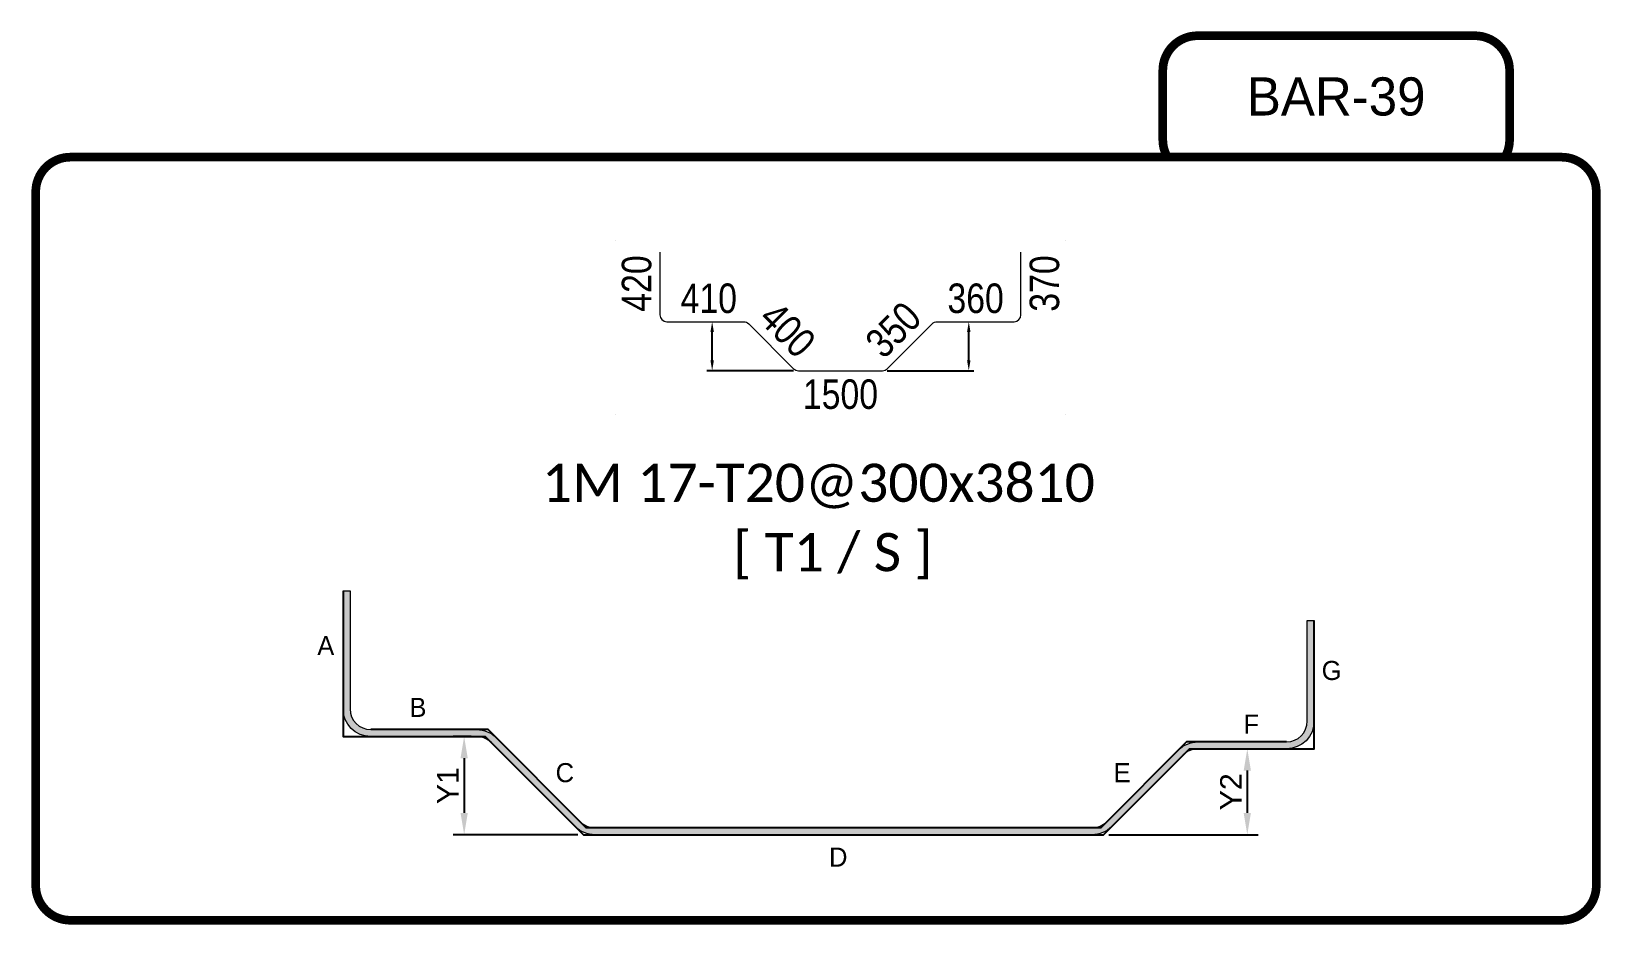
# Model space of a CAD drawing. Header units: millimetres. Extents: x -60174 to 9129, y -15592 to -3144.
# Drawn here: x -51641 to -47116, y -8092 to -5517 of the extents above; entities that cross this region are included whole.
import ezdxf
from ezdxf.enums import TextEntityAlignment as Align

# ---------------------------------------------------------------- set-up
doc = ezdxf.new("R2010")
doc.units = ezdxf.units.MM
doc.header["$LTSCALE"] = 80
doc.linetypes.add('DOT', pattern=[6.35, 0, -6.35])
for name, color, linetype, lineweight in [('S-ANNO-MARK', 2, 'Continuous', 5), ('S-RBAR-SECT', 4, 'Continuous', 9), ('S-RBAR-SECT-HTCH', 252, 'Continuous', 5), ('S-RBAR-TEXT', 3, 'Continuous', 9), ('S-REBAR-MARK', 124, 'Continuous', 9), ('S-REBAR-SHAP', 220, 'Continuous', 9)]:
    doc.layers.add(name, color=color, linetype=linetype, lineweight=lineweight)
doc.styles.add('ARIAL Narrow', font='ARIALN.TTF')
doc.styles.add('ARIAL ROUNDED', font='ARLRDBD.TTF')
doc.styles.add('CALIBRI', font='calibri.ttf')
doc.styles.get("Standard").update_dxf_attribs({"font": 'arial.ttf'})
doc.dimstyles.new('ISO-25', dxfattribs={"dimtxt": 2.5, "dimasz": 2.5, "dimexe": 1.25, "dimexo": 0.625, "dimtad": 1, "dimtxsty": 'Standard', "dimcen": 2.5, "dimadec": 0, "dimazin": 0, "dimtfac": 1, "dimtmove": 0, "dimatfit": 3, "dimfxl": 1, "dimarcsym": 0})

msp = doc.modelspace()

# ---------------------------------------------------------------- texts
at = {"layer": 'Defpoints', "style": 'ARIAL ROUNDED'}
for s, p in [('A', (-50791.98458315345, -7288.007538801398)), ('G', (-47891.69082093169, -7359.645116379016)), ('B', (-50526.34272174424, -7466.012037673358)), ('F', (-48123.13565187459, -7514.677811783354)), ('C', (-50102.71386636885, -7654.167793575111)), ('E', (-48495.66412549412, -7654.167793575111)), ('D', (-49314.22584210739, -7897.663469646021))]:
    msp.add_text(s, height=55, dxfattribs=at).set_placement(p, align=Align.MIDDLE_CENTER)
at = {"layer": 'S-ANNO-MARK', "color": 1, "style": 'ARIAL ROUNDED'}
msp.add_text('BAR-39', height=110, dxfattribs=at).set_placement((-47878.45789290445, -5704.764113513526), align=Align.MIDDLE_CENTER)

# ---------------------------------------------------------------- blocks, each defined once
blk = doc.blocks.new('*U56')
at = {"layer": 'S-RBAR-SECT-HTCH'}
h = blk.add_hatch(color=256, dxfattribs=at)
h.dxf.hatch_style = 1
edge = h.paths.add_edge_path()
edge.add_arc((716.8629150101539, 79.99999999999656), 79.99999999999652, 270.00000000000614, 315.000000000006, ccw=False)
edge.add_line((716.8629150101624, 0), (-716.8629150101624, 0))
edge.add_arc((-716.8629150101539, 79.99999999999656), 79.99999999999656, 224.9999999999939, 269.9999999999939, ccw=False)
edge.add_line((-773.4314575050812, 23.4314575050812), (-1015.269119345825, 265.2691193458131))
edge.add_arc((-1057.695526217018, 222.8427124746205), 59.99999999999994, 44.99999999999979, 89.99999999999979)
edge.add_line((-1057.695526217018, 282.8427124746204), (-1362.842712474632, 282.8427124746204))
edge.add_arc((-1362.842712474632, 362.8427124746204), 80, 180, 270, ccw=False)
edge.add_line((-1442.842712474632, 362.8427124746204), (-1442.842712474632, 702.8427124746204))
edge.add_line((-1442.842712474632, 702.8427124746204), (-1422.842712474632, 702.8427124746204))
edge.add_line((-1422.842712474632, 702.8427124746204), (-1422.842712474632, 362.8427124746204))
edge.add_arc((-1362.842712474632, 362.8427124746204), 60, 180, 270)
edge.add_line((-1362.842712474632, 302.8427124746204), (-1057.695526217003, 302.8427124746204))
edge.add_arc((-1057.695526217012, 222.8427124746249), 79.99999999999548, 44.99999999999261, 89.99999999999352, ccw=False)
edge.add_line((-1001.126983722084, 279.4112549695383), (-759.2893218813551, 37.57359312880817))
edge.add_arc((-716.8629150101616, 79.99999999999915), 59.99999999999916, 224.9999999999983, 269.9999999999992)
edge.add_line((-716.8629150101624, 20), (716.8629150101624, 20))
edge.add_arc((716.8629150101616, 79.99999999999915), 59.99999999999915, 270.0000000000007, 315.0000000000017)
edge.add_line((759.2893218813551, 37.57359312880817), (965.7716446627574, 244.0559159102104))
edge.add_arc((1022.340187157685, 187.487373415297), 79.99999999999542, 90.00000000000642, 135.0000000000073, ccw=False)
edge.add_line((1022.340187157676, 267.4873734152925), (1277.487373415305, 267.4873734152925))
edge.add_arc((1277.487373415305, 327.4873734152925), 60, 270, 360)
edge.add_line((1337.487373415305, 327.4873734152925), (1337.487373415305, 617.4873734152925))
edge.add_line((1337.487373415305, 617.4873734152925), (1357.487373415305, 617.4873734152925))
edge.add_line((1357.487373415305, 617.4873734152925), (1357.487373415305, 327.4873734152925))
edge.add_arc((1277.487373415305, 327.4873734152925), 80, -90, 0, ccw=False)
edge.add_line((1277.487373415305, 247.4873734152925), (1022.340187157691, 247.4873734152925))
edge.add_arc((1022.340187157691, 187.4873734152926), 59.99999999999991, 90.00000000000021, 135.0000000000002)
edge.add_line((979.913780286498, 229.9137802864852), (773.4314575050812, 23.4314575050812))
at = {"layer": 'Defpoints'}
for points in [[(-1442.842712474632, 702.8427124746204), (-1442.842712474632, 282.8427124746204), (-1032.842712474632, 282.8427124746204), (-750, 0), (750, 0), (997.4873734153052, 247.4873734152925), (1357.487373415305, 247.4873734152925), (1357.487373415305, 617.4873734152925)], [(1277.487373415305, 267.4873734152925), (989.2031021678386, 267.4873734152925), (741.7157287525479, 20), (-741.7157287525479, 20), (-1024.558441227166, 302.8427124746204), (-1362.842712474632, 302.8427124746204)]]:
    blk.add_lwpolyline(points, dxfattribs=at)
at = {"layer": 'S-RBAR-SECT', "color": 0}
blk.add_lwpolyline([(773.4314575050812, 23.4314575050812, -0.1989123673796578), (716.8629150101624, 0), (-716.8629150101624, 0, -0.1989123673796578), (-773.4314575050812, 23.4314575050812), (-1015.269119345825, 265.2691193458131, 0.198912367379658), (-1057.695526217018, 282.8427124746204), (-1362.842712474632, 282.8427124746204, -0.4142135623730951), (-1442.842712474632, 362.8427124746204), (-1442.842712474632, 702.8427124746204), (-1422.842712474632, 702.8427124746204), (-1422.842712474632, 362.8427124746204, 0.4142135623730951), (-1362.842712474632, 302.8427124746204), (-1057.695526217003, 302.8427124746204, -0.1989123673796619), (-1001.126983722084, 279.4112549695383), (-759.2893218813551, 37.57359312880817, 0.1989123673796624), (-716.8629150101624, 20), (716.8629150101624, 20, 0.1989123673796624), (759.2893218813551, 37.57359312880817), (965.7716446627574, 244.0559159102104, -0.1989123673796619), (1022.340187157676, 267.4873734152925), (1277.487373415305, 267.4873734152925, 0.4142135623730951), (1337.487373415305, 327.4873734152925), (1337.487373415305, 617.4873734152925), (1357.487373415305, 617.4873734152925), (1357.487373415305, 327.4873734152925, -0.4142135623730951), (1277.487373415305, 247.4873734152925), (1022.340187157691, 247.4873734152925, 0.198912367379658), (979.913780286498, 229.9137802864852)], format="xyb", close=True, dxfattribs=at)
blk = doc.blocks.new('*D59')
at = {"color": 0, "lineweight": -2, "transparency": 16777216}
for p, q in [((-50372.60174213511, -7550.158360173451), (-50424.30232503999, -7550.158360173451)), ((-50393.05232503999, -7612.658360173451), (-50393.05232503999, -7770.501072648071)), ((-50064.9062159181, -7833.001072648071), (-50424.30232503999, -7833.001072648071))]:
    blk.add_line(p, q, dxfattribs=at)
at = {"color": 0, "transparency": 16777216}
for points in [[(-50403.46899170665, -7612.658360173451), (-50382.63565837332, -7612.658360173451), (-50393.05232503999, -7550.158360173451)], [(-50403.46899170665, -7770.501072648071), (-50382.63565837332, -7770.501072648071), (-50393.05232503999, -7833.001072648071)]]:
    blk.add_solid(points, dxfattribs=at)
at = {"layer": 'Defpoints', "color": 0, "transparency": 16777216}
for p in [(-50356.97674213511, -7550.158360173451), (-50393.05232503999, -7833.001072648071), (-50049.2812159181, -7833.001072648071)]:
    blk.add_point(p, dxfattribs=at)
at = {"color": 0, "transparency": 16777216, "insert": (-50440.05522408499, -7691.579716410745), "char_height": 62.5, "attachment_point": 5, "rotation": 90}
blk.add_mtext('Y1', dxfattribs=at)
blk = doc.blocks.new('*D60')
at = {"color": 0, "lineweight": -2, "transparency": 16777216}
for p, q in [((-48225.96068970107, -7585.513699232779), (-48103.54942867786, -7585.513699232779)), ((-48134.79942867786, -7648.013699232779), (-48134.79942867786, -7770.501072648071)), ((-48533.65621591808, -7833.001072648071), (-48103.54942867786, -7833.001072648071))]:
    blk.add_line(p, q, dxfattribs=at)
at = {"color": 0, "transparency": 16777216}
for points in [[(-48145.21609534453, -7648.013699232779), (-48124.3827620112, -7648.013699232779), (-48134.79942867786, -7585.513699232779)], [(-48145.21609534453, -7770.501072648071), (-48124.3827620112, -7770.501072648071), (-48134.79942867786, -7833.001072648071)]]:
    blk.add_solid(points, dxfattribs=at)
at = {"layer": 'Defpoints', "color": 0, "transparency": 16777216}
for p in [(-48241.58568970107, -7585.513699232779), (-48549.28121591808, -7833.001072648071), (-48134.79942867786, -7833.001072648071)]:
    blk.add_point(p, dxfattribs=at)
at = {"color": 0, "transparency": 16777216, "insert": (-48181.80232772288, -7709.25738594041), "char_height": 62.5, "attachment_point": 5, "rotation": 90}
blk.add_mtext('Y2', dxfattribs=at)
blk = doc.blocks.new('BAR-INFO')
at = {"style": 'CALIBRI', "flags": 1}
for tag, p in [('BAR_SHAPE', (228.2610914151628, -345)), ('VARIABLES', (228.2610914151628, -545)), ('A', (228.2610914151628, -745)), ('B', (228.2610914151628, -945)), ('C', (228.2610914151628, -1145)), ('D', (228.2610914151628, -1345)), ('E', (228.2610914151628, -1545)), ('F', (228.2610914151628, -1745)), ('G', (228.2610914151628, -1945)), ('H', (228.2610914151628, -2145)), ('Y1', (228.2610914151628, -2345)), ('Y2', (228.2610914151628, -2545)), ('Y3', (228.2610914151628, -2745)), ('Y4', (228.2610914151628, -2945)), ('R1', (228.2610914151628, -3145)), ('R2', (228.2610914151628, -3345)), ('R3', (228.2610914151628, -3545))]:
    blk.add_attdef(tag, text='', height=110, dxfattribs=at).set_placement(p, align=Align.MIDDLE_LEFT)
at = {"layer": 'S-RBAR-TEXT', "style": 'CALIBRI'}
for tag, p in [('BAR_INFO', (1224.992091653059, 55)), ('BAR_LOCATION', (783.2110914151635, -145))]:
    blk.add_attdef(tag, text='', height=110, dxfattribs=at).set_placement(p, align=Align.MIDDLE_CENTER)
at = {"layer": 'S-REBAR-MARK', "style": 'CALIBRI'}
blk.add_attdef('BAR_MARK', text='', height=110, dxfattribs=at).set_placement((403.7423076923078, 55), align=Align.MIDDLE_CENTER)
blk = doc.blocks.new('SHAPE-39')
at = {"layer": 'Defpoints'}
for p, q in [((-370.0000000000009, -94.647552896864), (-370.0000000000009, -13.22619665955972)), ((370, -94.647552896864), (370, -13.22619665955972)), ((-135.0000000000009, -124.6475528968649), (-385.0000000000009, -124.647552896864)), ((135, -124.6475528968649), (385, -124.647552896864))]:
    blk.add_line(p, q, dxfattribs=at)
at = {"layer": 'Defpoints', "linetype": 'DOT', "ltscale": 100}
blk.add_lwpolyline([(-650, -249.9999999999991), (650, -249.9999999999991), (650, 250.0000000000009), (-650, 250.0000000000009)], close=True, dxfattribs=at)
at = {"layer": 'Defpoints'}
for points in [[(-365.0000000000009, -13.22619665955972), (-375.0000000000009, -13.22619665955972), (-370.0000000000009, 16.77380334044028)], [(365, -13.22619665955972), (375, -13.22619665955972), (370, 16.77380334044028)], [(-365.0000000000009, -94.647552896864), (-375.0000000000009, -94.647552896864), (-370.0000000000009, -124.647552896864)], [(365, -94.647552896864), (375, -94.647552896864), (370, -124.647552896864)]]:
    blk.add_solid(points, dxfattribs=at)
at = {"layer": 'S-REBAR-SHAP'}
blk.add_lwpolyline([(-520.5634918610349, 216.7738033404394), (-520.5634918610349, 36.77380334043937, 0.4142135623730951), (-500.5634918610349, 16.77380334043937), (-278.847763108497, 16.77380334043937, -0.198912367379658), (-264.7056274847664, 10.91593896417089), (-135, -118.7896885205964, 0.198912367379658), (-120.8578643762694, -124.6475528968649), (120.8578643762694, -124.6475528968649, 0.198912367379658), (135, -118.7896885205964), (264.7056274847664, 10.91593896417089, -0.198912367379658), (278.847763108497, 16.77380334043937), (500.5634918610349, 16.77380334043937, 0.4142135623730951), (520.5634918610349, 36.77380334043937), (520.5634918610349, 216.7738033404394)], format="xyb", dxfattribs=at)
at = {"style": 'ARIAL Narrow', "flags": 1}
for tag, p in [('Y1', (-399.9330957744269, -113.2605383722976)), ('Y2', (350.768131354228, -118.2748686642817))]:
    blk.add_attdef(tag, p, '', height=85, rotation=90, dxfattribs=at)
at = {"layer": 'S-RBAR-TEXT', "style": 'ARIAL Narrow'}
for tag, rotation, p in [('A', 90, (-588.0634918610349, 126.7738033404394)), ('G', 90, (588.0634918610349, 126.7738033404394)), ('C', 315, (-152.1231060122909, -6.207167048120937)), ('E', 44.9999999999952, (152.1231060122927, -6.207167048122756))]:
    blk.add_attdef(tag, text='', height=85, rotation=rotation, dxfattribs=at).set_placement(p, align=Align.MIDDLE_CENTER)
for tag, p in [('B', (-379.7056274847664, 84.27380334043937)), ('F', (389.7056274847664, 84.27380334043937)), ('D', (0, -192.1475528968649))]:
    blk.add_attdef(tag, text='', height=85, dxfattribs=at).set_placement(p, align=Align.MIDDLE_CENTER)

# ---------------------------------------------------------------- dimensions: what is measured, and where the dimension line sits
at = {"color": 242, "true_color": 0xcd2027}
for base, p1, p2, text, picture, middle in [((-50393.05232503999, -7833.001072648071), (-50356.97674213508, -7550.158360173447), (-50049.28121591807, -7833.001072648068), 'Y1', '*D59', (-50440.05522408499, -7691.579716410745)), ((-48134.79942867786, -7833.001072648071), (-48241.58568970105, -7585.513699232775), (-48549.28121591807, -7833.001072648068), 'Y2', '*D60', (-48181.80232772288, -7709.25738594041))]:
    dim = msp.add_linear_dim(base=base, p1=p1, p2=p2, angle=90, text=text, dimstyle='ISO-25', override={"dimscale": 25}, dxfattribs=at)
    dim.commit()
    dim.dimension.update_dxf_attribs({"geometry": picture, "text_midpoint": middle})

# ---------------------------------------------------------------- linework, layer by layer
at = {"layer": 'S-ANNO-MARK', "color": 251, "const_width": 25}
msp.add_lwpolyline([(-47391.85535252601, -5879.76411351352, 0.1316524975873954), (-47378.45789290445, -5829.764113513519), (-47378.45789290445, -5629.76411351352, 0.414213562373095), (-47478.45789290445, -5529.76411351352), (-48278.45789290445, -5529.76411351352, 0.414213562373095), (-48378.45789290445, -5629.76411351352), (-48378.45789290445, -5829.764113513521, 0.1316524975873933), (-48365.0604332829, -5879.76411351352)], format="xyb", dxfattribs=at)
msp.add_lwpolyline([(-47228.45789290445, -5879.76411351352), (-51528.45789290445, -5879.76411351352, 0.414213562373095), (-51628.45789290445, -5979.76411351352), (-51628.45789290445, -7979.76411351352, 0.414213562373095), (-51528.45789290445, -8079.76411351352), (-47228.45789290445, -8079.76411351352, 0.414213562373095), (-47128.45789290445, -7979.76411351352), (-47128.45789290445, -5979.76411351352, 0.414213562373095)], format="xyb", close=True, dxfattribs=at)

# ---------------------------------------------------------------- block references
at = {"layer": 'S-RBAR-SECT'}
msp.add_blockref('*U56', (-49299.28121591807, -7833.001072648068), dxfattribs=at)
at = {"layer": 'S-REBAR-MARK'}
ref = msp.add_blockref('BAR-INFO', (-50145.85172449302, -6873.537320446449), dxfattribs=at)
ref.add_attrib('BAR_MARK', '1M', dxfattribs={"height": 110, "style": 'CALIBRI'}).set_placement((-50051.80172449302, -6818.537320446449), align=Align.MIDDLE_CENTER)
ref.add_attrib('BAR_INFO', '17-T20@300x3810', dxfattribs={"layer": 'S-RBAR-TEXT', "height": 110, "style": 'CALIBRI'}).set_placement((-49233.9872456806, -6818.537320446449), align=Align.MIDDLE_CENTER)
ref.add_attrib('BAR_LOCATION', '[ T1 / S ]', dxfattribs={"layer": 'S-RBAR-TEXT', "height": 110, "style": 'CALIBRI'}).set_placement((-49329.68748776499, -7018.537320446449), align=Align.MIDDLE_CENTER)
at = {"layer": 'S-REBAR-SHAP'}
msp.add_blockref('SHAPE-39', (-49307.90072544091, -6370.880126531993), dxfattribs=at).add_auto_attribs({'A': '420', 'B': '410', 'C': '400', 'D': '1500', 'E': '350', 'F': '360', 'G': '370'})

msp.set_redraw_order([(e.dxf.handle, doc.entitydb.next_handle()) for e in msp.query("TEXT MTEXT ATTDEF DIMENSION ARC_DIMENSION")])  # texts and dimensions are drawn at this point

doc.saveas('drawing.dxf')
